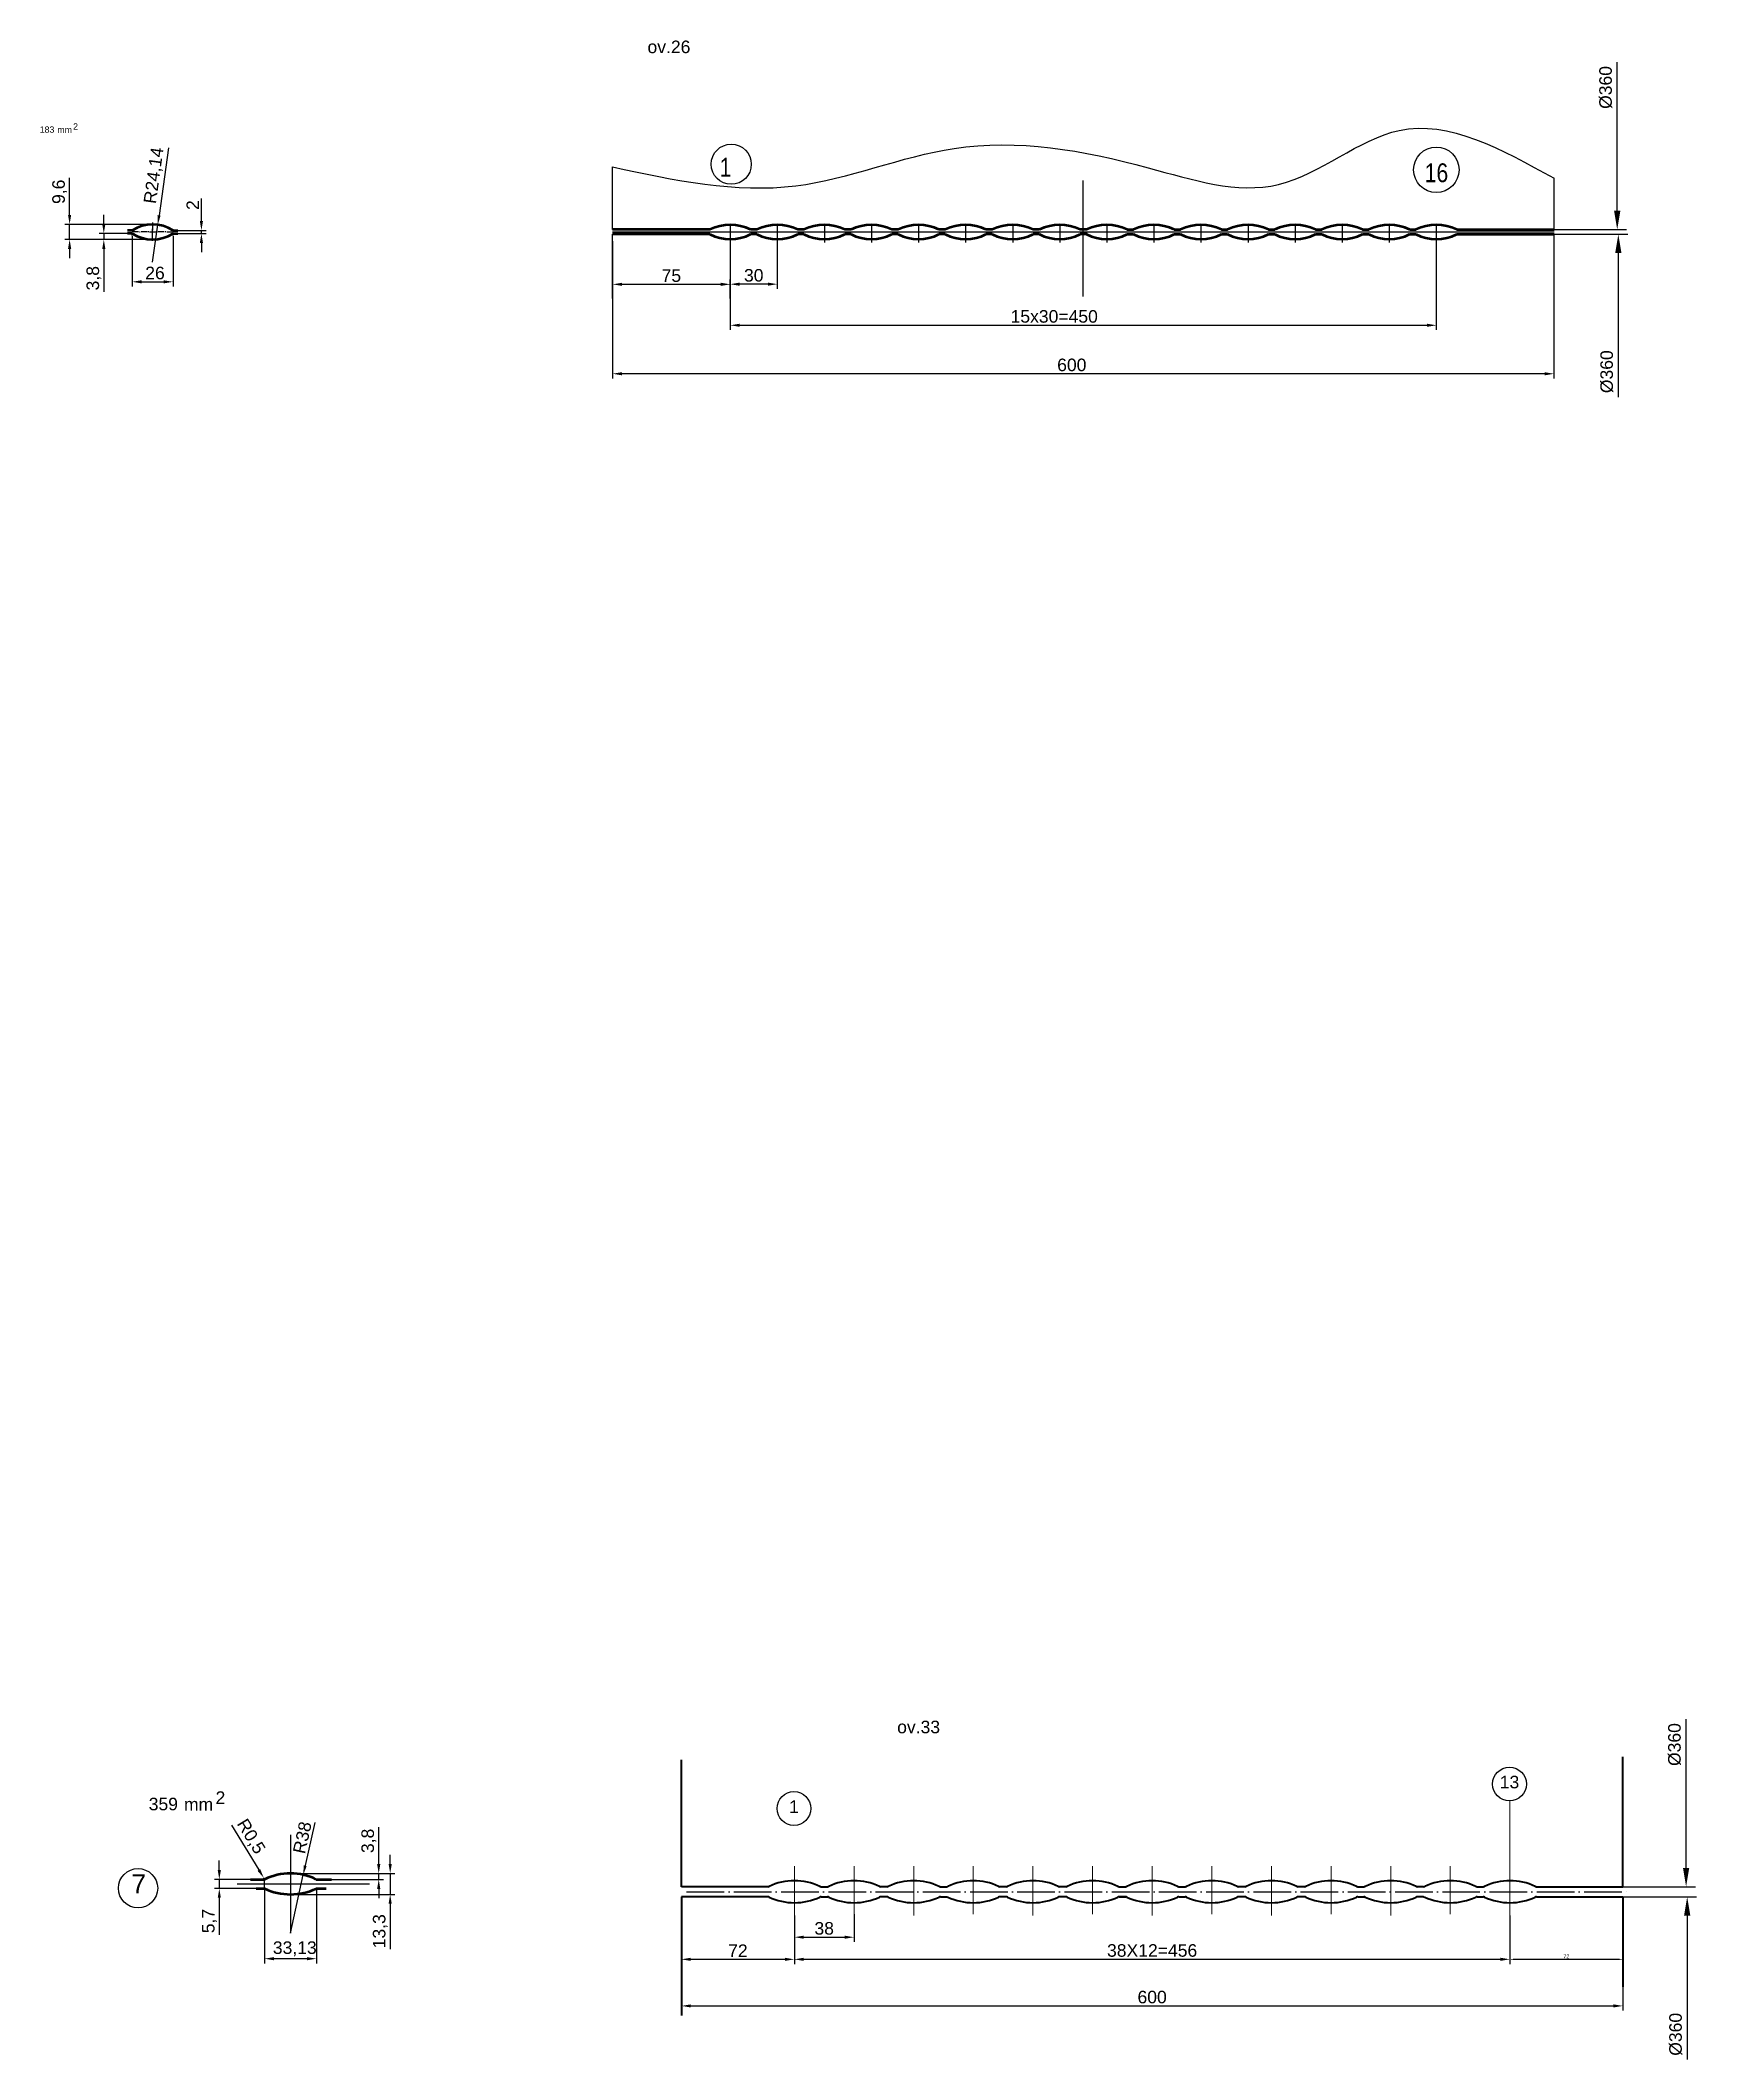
# Model space of a CAD drawing. Header units: millimetres. Extents: x 6647 to 33601, y -1887 to 8501.
# Drawn here: x 28669 to 29725, y -1887 to -599 of the extents above; entities that cross this region are included whole.
import ezdxf

# ---------------------------------------------------------------- set-up
doc = ezdxf.new("R2010")
doc.units = ezdxf.units.MM
doc.linetypes.add('ACAD_ISO04W100', pattern=[30, 24, -3, 0, -3])
for name, color, linetype, lineweight in [('контурная', 7, 'Continuous', 50), ('осевые', 4, 'ACAD_ISO04W100', 25), ('размерные', 220, 'Continuous', 25), ('тонкая', 7, 'Continuous', 25), ('тонкий', 7, 'Continuous', 20)]:
    doc.layers.add(name, color=color, linetype=linetype, lineweight=lineweight)
doc.layers.add('осевая', color=4, linetype='Continuous')
doc.styles.add('s1v4', font='ARIAL.TTF', dxfattribs={"height": 4})
doc.styles.add('s3v4', font='ARIAL.TTF', dxfattribs={"width": 0.8, "height": 12})
doc.styles.get("Standard").update_dxf_attribs({"font": 'ARIAL.TTF'})
doc.dimstyles.new('ISO-25', dxfattribs={"dimtxt": 2.5, "dimasz": 2.5, "dimexe": 1.25, "dimexo": 0.625, "dimtad": 1, "dimtxsty": 'Standard', "dimcen": 2.5, "dimadec": 0, "dimazin": 0, "dimtfac": 1, "dimtmove": 0, "dimatfit": 3, "dimfxl": 1, "dimarcsym": 0})
doc.dimstyles.new('s2v4', dxfattribs={"dimtxt": 8, "dimasz": 6, "dimexe": 3, "dimexo": 0, "dimgap": 1.5, "dimtad": 1, "dimtxsty": 'Standard', "dimcen": 2.5, "dimadec": 0, "dimazin": 0, "dimtfac": 1, "dimtmove": 0, "dimatfit": 3, "dimfxl": 1, "dimarcsym": 0})
doc.dimstyles.new('s2v4$0', dxfattribs={"dimtxt": 8, "dimasz": 6, "dimexe": 3, "dimexo": 0, "dimgap": 1.5, "dimtad": 1, "dimtxsty": 'Standard', "dimcen": 2.5, "dimadec": 0, "dimazin": 0, "dimtfac": 1, "dimtmove": 0, "dimatfit": 3, "dimfxl": 1, "dimarcsym": 0})
doc.dimstyles.new('s4v4', dxfattribs={"dimtxt": 16, "dimasz": 12, "dimexe": 6, "dimexo": 0, "dimgap": 3, "dimtad": 1, "dimtxsty": 'Standard', "dimcen": 2.5, "dimadec": 0, "dimazin": 0, "dimtfac": 1, "dimtmove": 0, "dimatfit": 3, "dimfxl": 1, "dimarcsym": 0})

msp = doc.modelspace()

# ---------------------------------------------------------------- texts
at = {"char_height": 8, "attachment_point": 5}
for s, insert in [('ov.26', (29069.7662, -603.5728)), ('ov.33', (29228.8795, -1674.5472)), ('13', (29605.4638, -1709.6644)), ('1', (29149.4422, -1725.2645))]:
    msp.add_mtext(s, dxfattribs=dict(at, insert=insert))
at = {"layer": 'тонкая', "style": 's1v4'}
for s, height, p in [('183', 4, (28668.7556, -658.257)), ('mm', 4, (28679.983, -658.3576)), ('2', 4, (28690.053, -656.2131)), ('359', 8, (28738.2262, -1727.6102)), ('mm', 8, (28760.6811, -1727.8114)), ('2', 8, (28780.821, -1723.5223))]:
    msp.add_text(s, height=height, dxfattribs=at).set_placement(p)
at = {"layer": 'тонкая', "style": 's3v4', "width": 0.8}
for s, p in [('1', (29102.0828, -686.2497)), ('16', (29551.4558, -689.7912))]:
    msp.add_text(s, height=12, dxfattribs=at).set_placement(p)
at = {"layer": 'тонкий', "style": 's1v4'}
msp.add_text('7', height=12, dxfattribs=at).set_placement((28727.2304, -1780.4521))

# ---------------------------------------------------------------- blocks, each defined once
blk = doc.blocks.new('*D385')
at = {"layer": 'Defpoints', "color": 0}
for p in [(29677.7, -1840.2), (29677.7, -1852.3), (29077.7, -1858.4)]:
    blk.add_point(p, dxfattribs=at)
at = {"layer": 'тонкий', "color": 0, "lineweight": -2}
for p, q in [((29677.7, -1840.2), (29677.7, -1855.3)), ((29077.7, -1858.4), (29077.7, -1849.3)), ((29083.7, -1852.3), (29671.7, -1852.3))]:
    blk.add_line(p, q, dxfattribs=at)
at = {"layer": 'тонкий', "color": 0}
for points in [[(29083.7, -1851.3), (29083.7, -1853.3), (29077.7, -1852.3)], [(29671.7, -1851.3), (29671.7, -1853.3), (29677.7, -1852.3)]]:
    blk.add_solid(points, dxfattribs=at)
at = {"layer": 'тонкий', "color": 0, "insert": (29377.7, -1846.7), "char_height": 8, "attachment_point": 5}
blk.add_mtext('600', dxfattribs=at)
blk = doc.blocks.new('*D386')
at = {"layer": 'Defpoints', "color": 0}
for p in [(29149.7, -1794.6), (29187.7, -1793.8), (29187.7, -1808.5)]:
    blk.add_point(p, dxfattribs=at)
at = {"layer": 'тонкий', "color": 0, "lineweight": -2}
for p, q in [((29149.7, -1794.6), (29149.7, -1811.5)), ((29187.7, -1793.8), (29187.7, -1811.5)), ((29155.7, -1808.5), (29181.7, -1808.5))]:
    blk.add_line(p, q, dxfattribs=at)
at = {"layer": 'тонкий', "color": 0}
for points in [[(29155.7, -1807.5), (29155.7, -1809.5), (29149.7, -1808.5)], [(29181.7, -1807.5), (29181.7, -1809.5), (29187.7, -1808.5)]]:
    blk.add_solid(points, dxfattribs=at)
at = {"layer": 'тонкий', "color": 0, "insert": (29168.7, -1802.9), "char_height": 8, "attachment_point": 5}
blk.add_mtext('38', dxfattribs=at)
blk = doc.blocks.new('*D387')
at = {"layer": 'Defpoints', "color": 0}
for p in [(29149.7, -1795.2), (29605.7, -1794.6), (29605.7, -1822.6)]:
    blk.add_point(p, dxfattribs=at)
at = {"layer": 'тонкий', "color": 0, "lineweight": -2}
for p, q in [((29149.7, -1795.2), (29149.7, -1825.6)), ((29605.7, -1794.6), (29605.7, -1825.6)), ((29155.7, -1822.6), (29599.7, -1822.6))]:
    blk.add_line(p, q, dxfattribs=at)
at = {"layer": 'тонкий', "color": 0}
for points in [[(29155.7, -1821.6), (29155.7, -1823.6), (29149.7, -1822.6)], [(29599.7, -1821.6), (29599.7, -1823.6), (29605.7, -1822.6)]]:
    blk.add_solid(points, dxfattribs=at)
at = {"layer": 'тонкий', "color": 0, "insert": (29377.7, -1817), "char_height": 8, "attachment_point": 5}
blk.add_mtext('38X12=456', dxfattribs=at)
blk = doc.blocks.new('*D388')
at = {"layer": 'Defpoints', "color": 0}
for p in [(29077.7, -1782.7), (29149.7, -1794.6), (29149.7, -1822.6)]:
    blk.add_point(p, dxfattribs=at)
at = {"layer": 'тонкий', "color": 0, "lineweight": -2}
for p, q in [((29077.7, -1782.7), (29077.7, -1825.6)), ((29149.7, -1794.6), (29149.7, -1825.6)), ((29083.7, -1822.6), (29143.7, -1822.6))]:
    blk.add_line(p, q, dxfattribs=at)
at = {"layer": 'тонкий', "color": 0}
for points in [[(29083.7, -1821.6), (29083.7, -1823.6), (29077.7, -1822.6)], [(29143.7, -1821.6), (29143.7, -1823.6), (29149.7, -1822.6)]]:
    blk.add_solid(points, dxfattribs=at)
at = {"layer": 'тонкий', "color": 0, "insert": (29113.7, -1817.1), "char_height": 8, "attachment_point": 5}
blk.add_mtext('72', dxfattribs=at)
blk = doc.blocks.new('*D389')
at = {"color": 0, "lineweight": -2}
for p, q in [((29677.7, -1783.4), (29677.7, -1823.9)), ((29605.7, -1795.2), (29605.7, -1823.9)), ((29608.2, -1822.6), (29675.2, -1822.6))]:
    blk.add_line(p, q, dxfattribs=at)
at = {"color": 0}
for points in [[(29608.2, -1822.2), (29608.2, -1823), (29605.7, -1822.6)], [(29675.2, -1822.2), (29675.2, -1823), (29677.7, -1822.6)]]:
    blk.add_solid(points, dxfattribs=at)
at = {"layer": 'Defpoints', "color": 0}
for p in [(29677.7, -1782.7), (29605.7, -1794.6), (29677.7, -1822.6)]:
    blk.add_point(p, dxfattribs=at)
at = {"color": 0, "lineweight": 15, "insert": (29641.7, -1820.7), "char_height": 2.5, "attachment_point": 5}
blk.add_mtext('72', dxfattribs=at)
blk = doc.blocks.new('*D390')
at = {"layer": 'Defpoints', "color": 0}
for p in [(28812, -1777.4), (28845.1, -1777.4), (28812, -1822.2)]:
    blk.add_point(p, dxfattribs=at)
at = {"layer": 'тонкий', "color": 0, "lineweight": -2}
for p, q in [((28812, -1777.4), (28812, -1825.2)), ((28845.1, -1777.4), (28845.1, -1825.2)), ((28839.1, -1822.2), (28818, -1822.2))]:
    blk.add_line(p, q, dxfattribs=at)
at = {"layer": 'тонкий', "color": 0}
for points in [[(28818, -1821.2), (28818, -1823.2), (28812, -1822.2)], [(28839.1, -1821.2), (28839.1, -1823.2), (28845.1, -1822.2)]]:
    blk.add_solid(points, dxfattribs=at)
at = {"layer": 'тонкий', "color": 0, "insert": (28831.3, -1815.9), "char_height": 8, "attachment_point": 5}
blk.add_mtext('33,13', dxfattribs=at)
blk = doc.blocks.new('*D383')
at = {"layer": 'Defpoints', "color": 0}
for p in [(28811.6, -1770.8), (28811.9, -1771.2)]:
    blk.add_point(p, dxfattribs=at)
at = {"layer": 'тонкий', "color": 0, "lineweight": -2}
for p, q in [((28791, -1737), (28808.5, -1765.6)), ((28811.9, -1771.2), (28811.6, -1770.8))]:
    blk.add_line(p, q, dxfattribs=at)
blk.add_arc((28811.9, -1771.2), 0.5, 121.3377, 270, dxfattribs=at)
at = {"layer": 'тонкий', "color": 0}
blk.add_solid([(28809.3, -1765.1), (28807.6, -1766.2), (28811.6, -1770.8)], dxfattribs=at)
at = {"layer": 'тонкий', "color": 0, "insert": (28803, -1744.5), "char_height": 8, "attachment_point": 5, "rotation": 301.3377}
blk.add_mtext('R0,5', dxfattribs=at)
blk = doc.blocks.new('*D391')
at = {"layer": 'Defpoints', "color": 0}
for p in [(28828.5, -1767.9), (28854.8, -1771.7), (28884.8, -1767.9)]:
    blk.add_point(p, dxfattribs=at)
at = {"layer": 'тонкий', "color": 0, "lineweight": -2}
for p, q in [((28884.8, -1761.9), (28884.8, -1738.3)), ((28828.5, -1767.9), (28887.8, -1767.9)), ((28854.8, -1771.7), (28887.8, -1771.7)), ((28884.8, -1771.7), (28884.8, -1767.9)), ((28884.8, -1777.7), (28884.8, -1783.7))]:
    blk.add_line(p, q, dxfattribs=at)
at = {"layer": 'тонкий', "color": 0}
for points in [[(28883.8, -1761.9), (28885.8, -1761.9), (28884.8, -1767.9)], [(28883.8, -1777.7), (28885.8, -1777.7), (28884.8, -1771.7)]]:
    blk.add_solid(points, dxfattribs=at)
at = {"layer": 'тонкий', "color": 0, "insert": (28878.5, -1747.1), "char_height": 8, "attachment_point": 5, "rotation": 90}
blk.add_mtext('3,8', dxfattribs=at)
blk = doc.blocks.new('*D392')
at = {"layer": 'Defpoints', "color": 0}
for p in [(28863.9, -1767.9), (28828.5, -1781.2), (28892.1, -1781.2)]:
    blk.add_point(p, dxfattribs=at)
at = {"layer": 'тонкий', "color": 0, "lineweight": -2}
for p, q in [((28892.1, -1761.9), (28892.1, -1755.9)), ((28863.9, -1767.9), (28895.1, -1767.9)), ((28892.1, -1767.9), (28892.1, -1781.2)), ((28828.5, -1781.2), (28895.1, -1781.2)), ((28892.1, -1787.2), (28892.1, -1816.2))]:
    blk.add_line(p, q, dxfattribs=at)
at = {"layer": 'тонкий', "color": 0}
for points in [[(28891.1, -1761.9), (28893.1, -1761.9), (28892.1, -1767.9)], [(28891.1, -1787.2), (28893.1, -1787.2), (28892.1, -1781.2)]]:
    blk.add_solid(points, dxfattribs=at)
at = {"layer": 'тонкий', "color": 0, "insert": (28885.8, -1804.7), "char_height": 8, "attachment_point": 5, "rotation": 90}
blk.add_mtext('13,3', dxfattribs=at)
blk = doc.blocks.new('*D384')
at = {"layer": 'Defpoints', "color": 0}
for p in [(28836.7, -1768.8), (28828.5, -1805.9)]:
    blk.add_point(p, dxfattribs=at)
at = {"layer": 'тонкий', "color": 0, "lineweight": -2}
for p, q in [((28844, -1735.4), (28837.9, -1762.9)), ((28828.5, -1805.9), (28836.7, -1768.8))]:
    blk.add_line(p, q, dxfattribs=at)
at = {"layer": 'тонкий', "color": 0}
blk.add_solid([(28837, -1762.7), (28838.9, -1763.1), (28836.7, -1768.8)], dxfattribs=at)
at = {"layer": 'тонкий', "color": 0, "insert": (28836.1, -1745), "char_height": 8, "attachment_point": 5, "rotation": 77.6507}
blk.add_mtext('R38', dxfattribs=at)
blk = doc.blocks.new('*D393')
at = {"layer": 'Defpoints', "color": 0}
for p in [(28803.2, -1771.7), (28783.2, -1777.4), (28806.6, -1777.4)]:
    blk.add_point(p, dxfattribs=at)
at = {"layer": 'тонкий', "color": 0, "lineweight": -2}
for p, q in [((28783.2, -1765.7), (28783.2, -1759.7)), ((28803.2, -1771.7), (28780.2, -1771.7)), ((28783.2, -1771.7), (28783.2, -1777.4)), ((28806.6, -1777.4), (28780.2, -1777.4)), ((28783.2, -1783.4), (28783.2, -1807))]:
    blk.add_line(p, q, dxfattribs=at)
at = {"layer": 'тонкий', "color": 0}
for points in [[(28782.2, -1765.7), (28784.2, -1765.7), (28783.2, -1771.7)], [(28782.2, -1783.4), (28784.2, -1783.4), (28783.2, -1777.4)]]:
    blk.add_solid(points, dxfattribs=at)
at = {"layer": 'тонкий', "color": 0, "insert": (28776.9, -1798.2), "char_height": 8, "attachment_point": 5, "rotation": 90}
blk.add_mtext('5,7', dxfattribs=at)
blk = doc.blocks.new('*D394')
at = {"layer": 'Defpoints', "color": 0}
for p in [(29677.7, -1727.1), (29718, -1727.1), (29677.7, -1776.3)]:
    blk.add_point(p, dxfattribs=at)
at = {"layer": 'тонкая', "color": 0, "lineweight": -2}
for p, q in [((29718, -1727.1), (29718, -1669.5)), ((29718, -1764.3), (29718, -1727.1)), ((29677.7, -1776.3), (29724, -1776.3))]:
    blk.add_line(p, q, dxfattribs=at)
at = {"layer": 'тонкая', "color": 0}
blk.add_solid([(29716, -1764.3), (29720, -1764.3), (29718, -1776.3)], dxfattribs=at)
at = {"layer": 'тонкая', "color": 0, "insert": (29710.7, -1685.7), "char_height": 8, "attachment_point": 5, "rotation": 90}
blk.add_mtext('%%C360', dxfattribs=at)
blk = doc.blocks.new('_None')
blk = doc.blocks.new('*D395')
at = {"layer": 'Defpoints', "color": 0}
for p in [(29677.7, -1782.7), (29677.7, -1829), (29718.7, -1829)]:
    blk.add_point(p, dxfattribs=at)
at = {"layer": 'тонкая', "color": 0, "lineweight": -2}
for p, q in [((29677.7, -1782.7), (29724.7, -1782.7)), ((29718.7, -1794.7), (29718.7, -1829)), ((29718.7, -1829), (29718.7, -1886.5))]:
    blk.add_line(p, q, dxfattribs=at)
at = {"layer": 'тонкая', "color": 0}
blk.add_solid([(29716.7, -1794.7), (29720.7, -1794.7), (29718.7, -1782.7)], dxfattribs=at)
at = {"layer": 'тонкая', "color": 0, "insert": (29711.4, -1870.4), "char_height": 8, "attachment_point": 5, "rotation": 90}
blk.add_mtext('%%C360', dxfattribs=at)
blk = doc.blocks.new('*D372')
at = {"layer": 'Defpoints', "color": 0, "transparency": 16777216}
for p in [(29033.8, -727.4), (29633.8, -723), (29033.8, -811.9)]:
    blk.add_point(p, dxfattribs=at)
at = {"layer": 'тонкая', "color": 0, "lineweight": -2, "transparency": 16777216}
for p, q in [((29033.8, -727.4), (29033.8, -814.9)), ((29633.8, -723), (29633.8, -814.9)), ((29627.8, -811.9), (29039.8, -811.9))]:
    blk.add_line(p, q, dxfattribs=at)
at = {"layer": 'тонкая', "color": 0, "transparency": 16777216}
for points in [[(29039.8, -810.9), (29039.8, -812.9), (29033.8, -811.9)], [(29627.8, -810.9), (29627.8, -812.9), (29633.8, -811.9)]]:
    blk.add_solid(points, dxfattribs=at)
at = {"layer": 'тонкая', "color": 0, "transparency": 16777216, "insert": (29326.5, -806.3), "char_height": 8, "attachment_point": 5}
blk.add_mtext('600', dxfattribs=at)
blk = doc.blocks.new('*D375')
at = {"layer": 'Defpoints', "color": 0, "transparency": 16777216}
for p in [(29108.8, -728.2), (29558.8, -728.2), (29558.8, -781)]:
    blk.add_point(p, dxfattribs=at)
at = {"layer": 'размерные', "color": 0, "lineweight": -2, "transparency": 16777216}
for p, q in [((29108.8, -728.2), (29108.8, -784)), ((29558.8, -728.2), (29558.8, -784)), ((29114.8, -781), (29552.8, -781))]:
    blk.add_line(p, q, dxfattribs=at)
at = {"layer": 'размерные', "color": 0, "transparency": 16777216}
for points in [[(29114.8, -780), (29114.8, -782), (29108.8, -781)], [(29552.8, -780), (29552.8, -782), (29558.8, -781)]]:
    blk.add_solid(points, dxfattribs=at)
at = {"layer": 'размерные', "color": 0, "transparency": 16777216, "insert": (29315.3, -775.4), "char_height": 8, "attachment_point": 5}
blk.add_mtext('15x30=450', dxfattribs=at)
blk = doc.blocks.new('*D376')
at = {"layer": 'Defpoints', "color": 0, "transparency": 16777216}
for p in [(29138.8, -728.2), (29108.8, -745.5), (29108.8, -754.8)]:
    blk.add_point(p, dxfattribs=at)
at = {"layer": 'размерные', "color": 0, "lineweight": -2, "transparency": 16777216}
for p, q in [((29138.8, -728.2), (29138.8, -757.8)), ((29108.8, -745.5), (29108.8, -757.8)), ((29132.8, -754.8), (29114.8, -754.8))]:
    blk.add_line(p, q, dxfattribs=at)
at = {"layer": 'размерные', "color": 0, "transparency": 16777216}
for points in [[(29114.8, -753.8), (29114.8, -755.8), (29108.8, -754.8)], [(29132.8, -753.8), (29132.8, -755.8), (29138.8, -754.8)]]:
    blk.add_solid(points, dxfattribs=at)
at = {"layer": 'размерные', "color": 0, "transparency": 16777216, "insert": (29123.8, -749.2), "char_height": 8, "attachment_point": 5}
blk.add_mtext('30', dxfattribs=at)
blk = doc.blocks.new('*D373')
at = {"layer": 'Defpoints', "color": 0, "transparency": 16777216}
for p in [(29033.8, -754.9), (29033.8, -763.9), (29108.8, -763.9)]:
    blk.add_point(p, dxfattribs=at)
at = {"layer": 'размерные', "color": 0, "lineweight": -2, "transparency": 16777216}
for p, q in [((29033.8, -763.9), (29033.8, -751.9)), ((29102.8, -754.9), (29039.8, -754.9)), ((29108.8, -763.9), (29108.8, -751.9))]:
    blk.add_line(p, q, dxfattribs=at)
at = {"layer": 'размерные', "color": 0, "transparency": 16777216}
for points in [[(29039.8, -753.9), (29039.8, -755.9), (29033.8, -754.9)], [(29102.8, -753.9), (29102.8, -755.9), (29108.8, -754.9)]]:
    blk.add_solid(points, dxfattribs=at)
at = {"layer": 'размерные', "color": 0, "transparency": 16777216, "insert": (29071.3, -749.4), "char_height": 8, "attachment_point": 5}
blk.add_mtext('75', dxfattribs=at)
blk = doc.blocks.new('*D374')
at = {"layer": 'Defpoints', "color": 0, "transparency": 16777216}
for p in [(28727.7, -724.1), (28753.7, -724.1), (28753.7, -753.3)]:
    blk.add_point(p, dxfattribs=at)
at = {"layer": 'тонкий', "color": 0, "lineweight": -2, "transparency": 16777216}
for p, q in [((28727.7, -724.1), (28727.7, -756.3)), ((28753.7, -724.1), (28753.7, -756.3)), ((28733.7, -753.3), (28747.7, -753.3))]:
    blk.add_line(p, q, dxfattribs=at)
at = {"layer": 'тонкий', "color": 0, "transparency": 16777216}
for points in [[(28733.7, -752.3), (28733.7, -754.3), (28727.7, -753.3)], [(28747.7, -752.3), (28747.7, -754.3), (28753.7, -753.3)]]:
    blk.add_solid(points, dxfattribs=at)
at = {"layer": 'тонкий', "color": 0, "transparency": 16777216, "insert": (28742.2, -747.7), "char_height": 8, "attachment_point": 5}
blk.add_mtext('26', dxfattribs=at)
blk = doc.blocks.new('*D377')
at = {"layer": 'Defpoints', "color": 0, "transparency": 16777216}
for p in [(28709.6, -726.3), (28724.7, -722.5), (28740.7, -726.3)]:
    blk.add_point(p, dxfattribs=at)
at = {"layer": 'тонкий', "color": 0, "lineweight": -2, "transparency": 16777216}
for p, q in [((28709.6, -716.5), (28709.6, -710.5)), ((28724.7, -722.5), (28706.6, -722.5)), ((28740.7, -726.3), (28706.6, -726.3)), ((28709.6, -722.5), (28709.6, -726.3)), ((28709.6, -732.3), (28709.6, -759.7))]:
    blk.add_line(p, q, dxfattribs=at)
at = {"layer": 'тонкий', "color": 0, "transparency": 16777216}
for points in [[(28708.6, -716.5), (28710.6, -716.5), (28709.6, -722.5)], [(28708.6, -732.3), (28710.6, -732.3), (28709.6, -726.3)]]:
    blk.add_solid(points, dxfattribs=at)
at = {"layer": 'тонкий', "color": 0, "transparency": 16777216, "insert": (28703.3, -751), "char_height": 8, "attachment_point": 5, "rotation": 90}
blk.add_mtext('3,8', dxfattribs=at)
blk = doc.blocks.new('*D378')
at = {"layer": 'Defpoints', "color": 0, "transparency": 16777216}
for p in [(28744, -716.9), (28740.7, -740.8)]:
    blk.add_point(p, dxfattribs=at)
at = {"layer": 'размерные', "color": 0, "lineweight": -2, "transparency": 16777216}
for p, q in [((28750.8, -667.8), (28744.8, -711)), ((28740.7, -740.8), (28744, -716.9))]:
    blk.add_line(p, q, dxfattribs=at)
at = {"layer": 'размерные', "color": 0, "transparency": 16777216}
blk.add_solid([(28743.8, -710.9), (28745.8, -711.1), (28744, -716.9)], dxfattribs=at)
at = {"layer": 'размерные', "color": 0, "transparency": 16777216, "insert": (28742, -685.6), "char_height": 8, "attachment_point": 5, "rotation": 82.119}
blk.add_mtext('R24,14', dxfattribs=at)
blk = doc.blocks.new('*D379')
at = {"layer": 'Defpoints', "color": 0, "transparency": 16777216}
for p in [(28756.7, -720.5), (28771.8, -720.5), (28756.7, -722.5)]:
    blk.add_point(p, dxfattribs=at)
at = {"layer": 'размерные', "color": 0, "lineweight": -2, "transparency": 16777216}
for p, q in [((28771.8, -714.5), (28771.8, -700.2)), ((28756.7, -720.5), (28774.8, -720.5)), ((28771.8, -722.5), (28771.8, -720.5)), ((28756.7, -722.5), (28774.8, -722.5)), ((28771.8, -728.5), (28771.8, -734.5))]:
    blk.add_line(p, q, dxfattribs=at)
at = {"layer": 'размерные', "color": 0, "transparency": 16777216}
for points in [[(28770.8, -714.5), (28772.8, -714.5), (28771.8, -720.5)], [(28770.8, -728.5), (28772.8, -728.5), (28771.8, -722.5)]]:
    blk.add_solid(points, dxfattribs=at)
at = {"layer": 'размерные', "color": 0, "transparency": 16777216, "insert": (28766.3, -704.4), "char_height": 8, "attachment_point": 5, "rotation": 90}
blk.add_mtext('2', dxfattribs=at)
blk = doc.blocks.new('*D380')
at = {"layer": 'Defpoints', "color": 0, "transparency": 16777216}
for p in [(28687.8, -716.7), (28740.7, -716.7), (28740.7, -726.3)]:
    blk.add_point(p, dxfattribs=at)
at = {"layer": 'размерные', "color": 0, "lineweight": -2, "transparency": 16777216}
for p, q in [((28687.8, -710.7), (28687.8, -687.1)), ((28740.7, -716.7), (28684.8, -716.7)), ((28687.8, -726.3), (28687.8, -716.7)), ((28740.7, -726.3), (28684.8, -726.3)), ((28687.8, -732.3), (28687.8, -738.3))]:
    blk.add_line(p, q, dxfattribs=at)
at = {"layer": 'размерные', "color": 0, "transparency": 16777216}
for points in [[(28686.8, -710.7), (28688.8, -710.7), (28687.8, -716.7)], [(28686.8, -732.3), (28688.8, -732.3), (28687.8, -726.3)]]:
    blk.add_solid(points, dxfattribs=at)
at = {"layer": 'размерные', "color": 0, "transparency": 16777216, "insert": (28681.5, -695.9), "char_height": 8, "attachment_point": 5, "rotation": 90}
blk.add_mtext('9,6', dxfattribs=at)
blk = doc.blocks.new('*D381')
at = {"layer": 'Defpoints', "color": 0, "transparency": 16777216}
for p in [(29633.8, -670.7), (29674.1, -670.7), (29633.8, -720)]:
    blk.add_point(p, dxfattribs=at)
at = {"layer": 'тонкая', "color": 0, "lineweight": -2, "transparency": 16777216}
for p, q in [((29674.1, -670.7), (29674.1, -613.2)), ((29674.1, -708), (29674.1, -670.7)), ((29633.8, -720), (29680.1, -720))]:
    blk.add_line(p, q, dxfattribs=at)
at = {"layer": 'тонкая', "color": 0, "transparency": 16777216}
blk.add_solid([(29672.1, -708), (29676.1, -708), (29674.1, -720)], dxfattribs=at)
at = {"layer": 'тонкая', "color": 0, "transparency": 16777216, "insert": (29666.8, -629.4), "char_height": 8, "attachment_point": 5, "rotation": 90}
blk.add_mtext('%%C360', dxfattribs=at)
blk = doc.blocks.new('*D382')
at = {"layer": 'Defpoints', "color": 0, "transparency": 16777216}
for p in [(29633.8, -723), (29633.8, -769.3), (29674.8, -769.3)]:
    blk.add_point(p, dxfattribs=at)
at = {"layer": 'тонкая', "color": 0, "lineweight": -2, "transparency": 16777216}
for p, q in [((29633.8, -723), (29680.8, -723)), ((29674.8, -735), (29674.8, -769.3)), ((29674.8, -769.3), (29674.8, -826.8))]:
    blk.add_line(p, q, dxfattribs=at)
at = {"layer": 'тонкая', "color": 0, "transparency": 16777216}
blk.add_solid([(29672.8, -735), (29676.8, -735), (29674.8, -723)], dxfattribs=at)
at = {"layer": 'тонкая', "color": 0, "transparency": 16777216, "insert": (29667.5, -810.6), "char_height": 8, "attachment_point": 5, "rotation": 90}
blk.add_mtext('%%C360', dxfattribs=at)

# ---------------------------------------------------------------- dimensions: what is measured, and where the dimension line sits
at = {"lineweight": 15}
dim = msp.add_linear_dim(base=(29677.7255, -1822.6084), p1=(29605.7255, -1794.6041), p2=(29677.7255, -1782.7349), dimstyle='ISO-25', dxfattribs=at)
dim.commit()
dim.dimension.update_dxf_attribs({"geometry": '*D389', "text_midpoint": (29641.7255, -1820.7282)})
at = {"layer": 'размерные'}
dim = msp.add_radius_dim(center=(28740.7072, -740.8457), mpoint=(28744.0171, -716.9343), dimstyle='s2v4', dxfattribs=at)
dim.commit()
dim.dimension.update_dxf_attribs({"geometry": '*D378', "text_midpoint": (28741.9935, -685.5508)})
dim = msp.add_linear_dim(base=(28687.816, -716.7063), p1=(28740.7072, -726.3073), p2=(28740.7096, -716.7063), angle=90, dimstyle='s2v4$0', dxfattribs=at)
dim.commit()
dim.dimension.update_dxf_attribs({"geometry": '*D380', "text_midpoint": (28681.5083, -695.9267)})
dim = msp.add_linear_dim(base=(28771.788, -720.5073), p1=(28756.7019, -722.5063), p2=(28756.7019, -720.5073), angle=90, dimstyle='s2v4$0', dxfattribs=at)
dim.commit()
dim.dimension.update_dxf_attribs({"geometry": '*D379', "text_midpoint": (28771.788, -704.358), "dimtype": 160})
dim = msp.add_linear_dim(base=(29558.8185, -780.9606), p1=(29108.8185, -728.2149), p2=(29558.8185, -728.2149), text='15x30=450', dimstyle='s2v4$0', dxfattribs=at)
dim.commit()
dim.dimension.update_dxf_attribs({"geometry": '*D375', "text_midpoint": (29315.2894, -780.9606), "dimtype": 160})
for base, p1, p2, picture, middle in [((29108.8185, -754.8365), (29138.8185, -728.2149), (29108.8185, -745.5132), '*D376', (29123.8185, -749.2492)), ((29033.8185, -754.9455), (29108.8185, -763.9293), (29033.8185, -763.9293), '*D373', (29071.3185, -749.3773))]:
    dim = msp.add_linear_dim(base=base, p1=p1, p2=p2, dimstyle='s2v4$0', dxfattribs=at)
    dim.commit()
    dim.dimension.update_dxf_attribs({"geometry": picture, "text_midpoint": middle})
at = {"layer": 'тонкая'}
for base, p1, p2, picture, middle in [((29674.0795, -670.7398), (29633.8185, -720.0068), (29633.8185, -670.7398), '*D381', (29674.0795, -629.3879)), ((29674.7872, -769.2755), (29633.8185, -723.0068), (29633.8185, -769.2755), '*D382', (29674.7872, -810.6275)), ((29717.9865, -1727.0679), (29677.7255, -1776.3349), (29677.7255, -1727.0679), '*D394', (29717.9865, -1685.716)), ((29718.6942, -1829.0036), (29677.7255, -1782.7349), (29677.7255, -1829.0036), '*D395', (29718.6942, -1870.3556))]:
    dim = msp.add_linear_dim(base=base, p1=p1, p2=p2, angle=90, text='%%C360', dimstyle='s4v4', override={"dimtxt": 8, "dimblk2": 'None', "dimsah": 1, "dimse2": 1}, dxfattribs=at)
    dim.commit()
    dim.dimension.update_dxf_attribs({"geometry": picture, "text_midpoint": middle, "dimtype": 160})
dim = msp.add_linear_dim(base=(29033.8185, -811.9241), p1=(29633.8185, -723.0068), p2=(29033.8185, -727.3863), dimstyle='s2v4', dxfattribs=at)
dim.commit()
dim.dimension.update_dxf_attribs({"geometry": '*D372', "text_midpoint": (29326.5497, -811.9241), "dimtype": 160})
at = {"layer": 'тонкий'}
for base, p1, p2, picture, middle in [((28709.6041, -726.3073), (28724.7173, -722.5063), (28740.7072, -726.3073), '*D377', (28709.6041, -750.9598)), ((28884.7777, -1767.8888), (28854.7689, -1771.6888), (28828.5345, -1767.8888), '*D391', (28884.7777, -1747.101)), ((28892.1056, -1781.1888), (28863.9173, -1767.8888), (28828.5345, -1781.1888), '*D392', (28892.1056, -1804.7025))]:
    dim = msp.add_linear_dim(base=base, p1=p1, p2=p2, angle=90, dimstyle='s2v4', dxfattribs=at)
    dim.commit()
    dim.dimension.update_dxf_attribs({"geometry": picture, "text_midpoint": middle, "dimtype": 160})
for base, p1, p2, picture, middle in [((28753.7095, -753.3123), (28727.7049, -724.1068), (28753.7095, -724.1068), '*D374', (28742.206, -753.3123)), ((28811.9706, -1822.2039), (28845.0983, -1777.3888), (28811.9706, -1777.3888), '*D390', (28831.3451, -1822.2039))]:
    dim = msp.add_linear_dim(base=base, p1=p1, p2=p2, dimstyle='s2v4', dxfattribs=at)
    dim.commit()
    dim.dimension.update_dxf_attribs({"geometry": picture, "text_midpoint": middle, "dimtype": 160})
dim = msp.add_radius_dim(center=(28811.8563, -1771.1888), mpoint=(28811.5963, -1770.7618), dimstyle='s2v4', dxfattribs=at)
dim.commit()
dim.dimension.update_dxf_attribs({"geometry": '*D383', "text_midpoint": (28797.604, -1747.7825), "dimtype": 164})
dim = msp.add_radius_dim(center=(28828.5345, -1805.8888), mpoint=(28836.6616, -1768.7681), dimstyle='s2v4', dxfattribs=at)
dim.commit()
dim.dimension.update_dxf_attribs({"geometry": '*D384', "text_midpoint": (28836.1367, -1745.0407)})
dim = msp.add_linear_dim(base=(28783.1883, -1777.3888), p1=(28803.1773, -1771.6888), p2=(28806.6292, -1777.3888), angle=90, dimstyle='s2v4$0', dxfattribs=at)
dim.commit()
dim.dimension.update_dxf_attribs({"geometry": '*D393', "text_midpoint": (28776.897, -1798.1712)})
for base, p1, p2, picture, middle in [((29149.7255, -1822.6084), (29077.7255, -1782.7349), (29149.7255, -1794.6041), '*D388', (29113.7255, -1817.092)), ((29187.7255, -1808.5022), (29149.7255, -1794.6041), (29187.7255, -1793.7525), '*D386', (29168.7255, -1802.9149)), ((29677.7255, -1852.2531), (29077.7255, -1858.401), (29677.7255, -1840.1936), '*D385', (29377.7255, -1846.6685))]:
    dim = msp.add_linear_dim(base=base, p1=p1, p2=p2, dimstyle='s2v4', dxfattribs=at)
    dim.commit()
    dim.dimension.update_dxf_attribs({"geometry": picture, "text_midpoint": middle})
dim = msp.add_linear_dim(base=(29605.7255, -1822.6084), p1=(29149.7255, -1795.2291), p2=(29605.7255, -1794.6041), text='38X12=<>', dimstyle='s2v4', dxfattribs=at)
dim.commit()
dim.dimension.update_dxf_attribs({"geometry": '*D387', "text_midpoint": (29377.7255, -1817.021)})

# ---------------------------------------------------------------- linework, layer by layer
at = {"color": 3, "linetype": 'ByBlock'}
for p, q in [((28740.6972, -715.4684), (28740.6972, -719.4216)), ((28740.6972, -715.6684), (28740.6972, -719.6216)), ((28740.6972, -723.4834), (28740.6972, -719.5303)), ((28740.6972, -719.7645), (28740.6972, -720.1373)), ((28740.6972, -719.9645), (28740.6972, -720.3373)), ((28740.7096, -715.9189), (28740.7096, -719.8721)), ((28731.6264, -721.5068), (28727.6733, -721.5068)), ((28732.3106, -721.5068), (28732.6834, -721.5068)), ((28737.3365, -721.5068), (28733.3833, -721.5068)), ((28738.2149, -721.5068), (28737.8422, -721.5068)), ((28738.7206, -721.5068), (28742.6738, -721.5068)), ((28740.7096, -727.0947), (28740.7096, -723.1416)), ((28743.1794, -721.5068), (28743.5522, -721.5068)), ((28748.011, -721.5068), (28744.0579, -721.5068)), ((28749.0837, -721.5068), (28748.711, -721.5068)), ((28749.7679, -721.5068), (28753.7211, -721.5068))]:
    msp.add_line(p, q, dxfattribs=at)
at = {"lineweight": 40}
for p, q in [((29077.7255, -1776.3349), (29077.7255, -1695.4218)), ((29677.7255, -1776.3349), (29677.7255, -1693.48)), ((29246.7079, -1776.3349), (29247.5586, -1776.1449)), ((29550.7079, -1776.3349), (29551.5586, -1776.1449)), ((29132.7079, -1776.3349), (29077.7255, -1776.3349)), ((29132.7079, -1782.7349), (29077.7255, -1782.7349)), ((29077.7255, -1782.7349), (29077.7255, -1858.401)), ((29166.7431, -1776.3349), (29170.8757, -1776.3349)), ((29166.7431, -1782.7349), (29170.9853, -1782.7349)), ((29208.7079, -1776.3349), (29204.7431, -1776.3349)), ((29208.7079, -1782.7349), (29204.7431, -1782.7349)), ((29242.7431, -1776.3349), (29246.8757, -1776.3349)), ((29242.7431, -1782.7349), (29246.9853, -1782.7349)), ((29246.7079, -1782.7349), (29247.5586, -1782.9249)), ((29284.7079, -1776.3349), (29280.7431, -1776.3349)), ((29284.7079, -1782.7349), (29280.7431, -1782.7349)), ((29322.7079, -1776.3349), (29318.7431, -1776.3349)), ((29322.7079, -1782.7349), (29318.7431, -1782.7349)), ((29356.7431, -1776.3349), (29360.8757, -1776.3349)), ((29356.7431, -1782.7349), (29360.9853, -1782.7349)), ((29360.7079, -1782.7349), (29356.7431, -1782.7349)), ((29394.7431, -1776.3349), (29398.8757, -1776.3349)), ((29394.7431, -1782.7349), (29398.9853, -1782.7349)), ((29436.7079, -1776.3349), (29432.7431, -1776.3349)), ((29436.7079, -1782.7349), (29432.7431, -1782.7349)), ((29474.7079, -1776.3349), (29470.7431, -1776.3349)), ((29474.7079, -1782.7349), (29470.7431, -1782.7349)), ((29508.7431, -1776.3349), (29512.8757, -1776.3349)), ((29508.7431, -1782.7349), (29512.9853, -1782.7349)), ((29550.7079, -1776.3349), (29546.7431, -1776.3349)), ((29550.7079, -1782.7349), (29546.7431, -1782.7349)), ((29550.7079, -1782.7349), (29551.5586, -1782.9249)), ((29584.7431, -1776.3349), (29588.8757, -1776.3349)), ((29584.7431, -1782.7349), (29588.9853, -1782.7349)), ((29622.7431, -1776.3349), (29677.7255, -1776.3349)), ((29622.7431, -1782.7349), (29677.7255, -1782.7349)), ((29677.7255, -1782.7349), (29677.7255, -1840.1936))]:
    msp.add_line(p, q, dxfattribs=at)
at = {"lineweight": 15}
for p, q in [((29605.7255, -1772.5349), (29605.7255, -1721.6208)), ((29149.7255, -1772.5349), (29149.7255, -1763.2122)), ((29187.7255, -1772.5349), (29187.7255, -1763.2122)), ((29225.7255, -1772.5349), (29225.7255, -1763.2122)), ((29263.7255, -1772.5349), (29263.7255, -1763.2122)), ((29301.7255, -1772.5349), (29301.7255, -1763.2122)), ((29339.7255, -1772.5349), (29339.7255, -1763.2122)), ((29377.7255, -1772.5349), (29377.7255, -1763.2122)), ((29415.7255, -1772.5349), (29415.7255, -1763.2122)), ((29453.7255, -1772.5349), (29453.7255, -1763.2122)), ((29491.7255, -1772.5349), (29491.7255, -1763.2122)), ((29529.7255, -1772.5349), (29529.7255, -1763.2122)), ((29567.7255, -1772.5349), (29567.7255, -1763.2122)), ((29149.7255, -1772.5349), (29149.7255, -1794.6041)), ((29187.7255, -1772.5349), (29187.7255, -1793.7525)), ((29225.7255, -1772.5349), (29225.7255, -1794.6041)), ((29263.7255, -1772.5349), (29263.7255, -1793.7525)), ((29301.7255, -1772.5349), (29301.7255, -1794.6041)), ((29339.7255, -1772.5349), (29339.7255, -1793.7525)), ((29377.7255, -1772.5349), (29377.7255, -1794.6041)), ((29415.7255, -1772.5349), (29415.7255, -1793.7525)), ((29453.7255, -1772.5349), (29453.7255, -1794.6041)), ((29491.7255, -1772.5349), (29491.7255, -1793.7525)), ((29529.7255, -1772.5349), (29529.7255, -1794.6041)), ((29567.7255, -1772.5349), (29567.7255, -1793.7525)), ((29605.7255, -1772.5349), (29605.7255, -1794.6041))]:
    msp.add_line(p, q, dxfattribs=at)
for centre in [(29605.4658, -1710.8703), (29149.4442, -1726.4703)]:
    msp.add_circle(centre, 10.7536)
at = {"lineweight": 40}
for centre, radius, start, end in [((29132.7079, -1774.3349), 2, 270, 295.1750662), ((29149.7255, -1810.5401), 38.0052, 64.8249338, 115.1750662), ((29166.7431, -1774.3349), 2, 244.8249338, 270), ((29170.7079, -1774.3349), 2, 270, 295.1750662), ((29187.7255, -1810.5401), 38.0052, 64.8249338, 115.1750662), ((29204.7431, -1774.3349), 2, 244.8249338, 270), ((29208.7079, -1774.3349), 2, 270, 295.1750662), ((29225.7255, -1810.5401), 38.0052, 64.8249338, 115.1750662), ((29242.7431, -1774.3349), 2, 244.8249338, 270), ((29263.7255, -1810.5401), 38.0052, 64.8249338, 115.1750662), ((29280.7431, -1774.3349), 2, 244.8249338, 270), ((29284.7079, -1774.3349), 2, 270, 295.1750662), ((29301.7255, -1810.5401), 38.0052, 64.8249338, 115.1750662), ((29318.7431, -1774.3349), 2, 244.8249338, 270), ((29322.7079, -1774.3349), 2, 270, 295.1750662), ((29339.7255, -1810.5401), 38.0052, 64.8249338, 115.1750662), ((29356.7431, -1774.3349), 2, 244.8249338, 270), ((29360.7079, -1774.3349), 2, 270, 295.1750662), ((29377.7255, -1810.5401), 38.0052, 64.8249338, 115.1750662), ((29394.7431, -1774.3349), 2, 244.8249338, 270), ((29398.7079, -1774.3349), 2, 270, 295.1750662), ((29415.7255, -1810.5401), 38.0052, 64.8249338, 115.1750662), ((29432.7431, -1774.3349), 2, 244.8249338, 270), ((29436.7079, -1774.3349), 2, 270, 295.1750662), ((29453.7255, -1810.5401), 38.0052, 64.8249338, 115.1750662), ((29470.7431, -1774.3349), 2, 244.8249338, 270), ((29474.7079, -1774.3349), 2, 270, 295.1750662), ((29491.7255, -1810.5401), 38.0052, 64.8249338, 115.1750662), ((29508.7431, -1774.3349), 2, 244.8249338, 270), ((29512.7079, -1774.3349), 2, 270, 295.1750662), ((29529.7255, -1810.5401), 38.0052, 64.8249338, 115.1750662), ((29546.7431, -1774.3349), 2, 244.8249338, 270), ((29567.7255, -1810.5401), 38.0052, 64.8249338, 115.1750662), ((29584.7431, -1774.3349), 2, 244.8249338, 270), ((29588.7079, -1774.3349), 2, 270, 295.1750662), ((29605.7255, -1810.5401), 38.0052, 64.8249338, 115.1750662), ((29622.7431, -1774.3349), 2, 244.8249338, 270), ((29132.7079, -1784.7349), 2, 64.8249338, 90), ((29149.7255, -1748.5298), 38.0052, 244.8249338, 295.1750662), ((29166.7431, -1784.7349), 2, 90, 115.1750662), ((29170.7079, -1784.7349), 2, 64.8249338, 90), ((29187.7255, -1748.5298), 38.0052, 244.8249338, 295.1750662), ((29204.7431, -1784.7349), 2, 90, 115.1750662), ((29208.7079, -1784.7349), 2, 64.8249338, 90), ((29225.7255, -1748.5298), 38.0052, 244.8249338, 295.1750662), ((29242.7431, -1784.7349), 2, 90, 115.1750662), ((29263.7255, -1748.5298), 38.0052, 244.8249338, 295.1750662), ((29280.7431, -1784.7349), 2, 90, 115.1750662), ((29284.7079, -1784.7349), 2, 64.8249338, 90), ((29301.7255, -1748.5298), 38.0052, 244.8249338, 295.1750662), ((29318.7431, -1784.7349), 2, 90, 115.1750662), ((29322.7079, -1784.7349), 2, 64.8249338, 90), ((29339.7255, -1748.5298), 38.0052, 244.8249338, 295.1750662), ((29356.7431, -1784.7349), 2, 90, 115.1750662), ((29360.7079, -1784.7349), 2, 64.8249338, 90), ((29377.7255, -1748.5298), 38.0052, 244.8249338, 295.1750662), ((29394.7431, -1784.7349), 2, 90, 115.1750662), ((29398.7079, -1784.7349), 2, 64.8249338, 90), ((29415.7255, -1748.5298), 38.0052, 244.8249338, 295.1750662), ((29432.7431, -1784.7349), 2, 90, 115.1750662), ((29436.7079, -1784.7349), 2, 64.8249338, 90), ((29453.7255, -1748.5298), 38.0052, 244.8249338, 295.1750662), ((29470.7431, -1784.7349), 2, 90, 115.1750662), ((29474.7079, -1784.7349), 2, 64.8249338, 90), ((29491.7255, -1748.5298), 38.0052, 244.8249338, 295.1750662), ((29508.7431, -1784.7349), 2, 90, 115.1750662), ((29512.7079, -1784.7349), 2, 64.8249338, 90), ((29529.7255, -1748.5298), 38.0052, 244.8249338, 295.1750662), ((29546.7431, -1784.7349), 2, 90, 115.1750662), ((29567.7255, -1748.5298), 38.0052, 244.8249338, 295.1750662), ((29584.7431, -1784.7349), 2, 90, 115.1750662), ((29588.7079, -1784.7349), 2, 64.8249338, 90), ((29605.7255, -1748.5298), 38.0052, 244.8249338, 295.1750662), ((29622.7431, -1784.7349), 2, 90, 115.1750662)]:
    msp.add_arc(centre, radius, start, end, dxfattribs=at)
at = {"layer": 'контурная'}
for p, q in [((28727.7049, -720.5073), (28724.7173, -720.5073)), ((28753.7095, -720.5073), (28756.7019, -720.5073)), ((29095.8177, -720.0068), (29033.8185, -720.0068)), ((29125.8177, -720.0068), (29121.8193, -720.0068)), ((29155.8177, -720.0068), (29151.8193, -720.0068)), ((29185.8177, -720.0068), (29181.8193, -720.0068)), ((29215.8177, -720.0068), (29211.8193, -720.0068)), ((29245.8177, -720.0068), (29241.8193, -720.0068)), ((29275.8177, -720.0068), (29271.8193, -720.0068)), ((29305.8177, -720.0068), (29301.8193, -720.0068)), ((29336.236, -720.0068), (29331.8193, -720.0068)), ((29361.8193, -720.0068), (29365.8177, -720.0068)), ((29391.8193, -720.0068), (29395.8177, -720.0068)), ((29421.8193, -720.0068), (29425.8177, -720.0068)), ((29451.8193, -720.0068), (29455.8177, -720.0068)), ((29481.8193, -720.0068), (29485.8177, -720.0068)), ((29511.8193, -720.0068), (29515.8177, -720.0068)), ((29541.8193, -720.0068), (29545.8177, -720.0068)), ((29571.8193, -720.0068), (29633.8185, -720.0068)), ((28727.7049, -722.5063), (28724.7173, -722.5063)), ((28753.7095, -722.5063), (28756.7019, -722.5063)), ((29095.8177, -723.0068), (29033.8185, -723.0068)), ((29125.8177, -723.0068), (29121.8193, -723.0068)), ((29155.8177, -723.0068), (29151.8193, -723.0068)), ((29185.8177, -723.0068), (29181.8193, -723.0068)), ((29215.8177, -723.0068), (29211.8193, -723.0068)), ((29245.8177, -723.0068), (29241.8193, -723.0068)), ((29275.8177, -723.0068), (29271.8193, -723.0068)), ((29305.8177, -723.0068), (29301.8193, -723.0068)), ((29336.236, -723.0068), (29331.8193, -723.0068)), ((29361.8193, -723.0068), (29365.8177, -723.0068)), ((29391.8193, -723.0068), (29395.8177, -723.0068)), ((29421.8193, -723.0068), (29425.8177, -723.0068)), ((29451.8193, -723.0068), (29455.8177, -723.0068)), ((29481.8193, -723.0068), (29485.8177, -723.0068)), ((29511.8193, -723.0068), (29515.8177, -723.0068)), ((29541.8193, -723.0068), (29545.8177, -723.0068)), ((29571.8193, -723.0068), (29633.8185, -723.0068)), ((28803.1773, -1771.6888), (28811.8563, -1771.6888)), ((28845.2126, -1771.6888), (28854.7689, -1771.6888)), ((28806.6292, -1777.3888), (28811.9706, -1777.3888)), ((28845.0983, -1777.3888), (28851.2357, -1777.3888))]:
    msp.add_line(p, q, dxfattribs=at)
for centre, radius, start, end in [((28740.7072, -740.8457), 24.1394, 57.409259, 122.590741), ((29108.8185, -746.6768), 29.67, 64.0122519, 115.9877481), ((29138.8185, -746.6768), 29.67, 64.0122519, 115.9877481), ((29168.8185, -746.6768), 29.67, 64.0122519, 115.9877481), ((29198.8185, -746.6768), 29.67, 64.0122519, 115.9877481), ((29228.8185, -746.6768), 29.67, 64.0122519, 115.9877481), ((29258.8185, -746.6768), 29.67, 64.0122519, 115.9877481), ((29288.8185, -746.6768), 29.67, 64.0122519, 115.9877481), ((29318.8185, -746.6768), 29.67, 64.0122519, 115.9877481), ((29348.8185, -746.6768), 29.67, 64.0122519, 115.9877481), ((29378.8185, -746.6768), 29.67, 64.0122519, 115.9877481), ((29408.8185, -746.6768), 29.67, 64.0122519, 115.9877481), ((29438.8185, -746.6768), 29.67, 64.0122519, 115.9877481), ((29468.8185, -746.6768), 29.67, 64.0122519, 115.9877481), ((29498.8185, -746.6768), 29.67, 64.0122519, 115.9877481), ((29528.8185, -746.6768), 29.67, 64.0122519, 115.9877481), ((29558.8185, -746.6768), 29.67, 64.0122519, 115.9877481), ((28740.7072, -702.1679), 24.1394, 237.409259, 302.590741), ((29108.8185, -696.3368), 29.67, 244.0122519, 295.9877481), ((29138.8185, -696.3368), 29.67, 244.0122519, 295.9877481), ((29168.8185, -696.3368), 29.67, 244.0122519, 295.9877481), ((29198.8185, -696.3368), 29.67, 244.0122519, 295.9877481), ((29228.8185, -696.3368), 29.67, 244.0122519, 295.9877481), ((29258.8185, -696.3368), 29.67, 244.0122519, 295.9877481), ((29288.8185, -696.3368), 29.67, 244.0122519, 295.9877481), ((29318.8185, -696.3368), 29.67, 244.0122519, 295.9877481), ((29348.8185, -696.3368), 29.67, 244.0122519, 295.9877481), ((29378.8185, -696.3368), 29.67, 244.0122519, 295.9877481), ((29408.8185, -696.3368), 29.67, 244.0122519, 295.9877481), ((29438.8185, -696.3368), 29.67, 244.0122519, 295.9877481), ((29468.8185, -696.3368), 29.67, 244.0122519, 295.9877481), ((29498.8185, -696.3368), 29.67, 244.0122519, 295.9877481), ((29528.8185, -696.3368), 29.67, 244.0122519, 295.9877481), ((29558.8185, -696.3368), 29.67, 244.0122519, 295.9877481), ((28811.8563, -1771.1888), 0.5, 270, 295.6706957), ((28828.5345, -1805.8888), 38, 64.3293043, 115.6706957), ((28845.2126, -1771.1888), 0.5, 244.3293043, 270), ((28845.2126, -1771.1888), 0.5, 244.3293043, 270), ((28828.5345, -1743.1888), 38, 244.1580672, 295.8419328)]:
    msp.add_arc(centre, radius, start, end, dxfattribs=at)
at = {"layer": 'осевая'}
for p, q in [((29333.8185, -762.6564), (29333.8185, -688.6879)), ((29033.8185, -721.5068), (29633.8185, -721.5068)), ((28828.5345, -1743.1888), (28828.5345, -1805.8888)), ((28794.4982, -1774.5388), (28879.0123, -1774.5388))]:
    msp.add_line(p, q, dxfattribs=at)
at = {"layer": 'осевые'}
for p, q in [((29108.8185, -717.0068), (29108.8185, -728.2149)), ((29138.8185, -717.0068), (29138.8185, -728.2149)), ((29168.8185, -717.0068), (29168.8185, -728.2149)), ((29198.8185, -717.0068), (29198.8185, -728.2149)), ((29228.8185, -717.0068), (29228.8185, -728.2149)), ((29258.8185, -717.0068), (29258.8185, -728.2149)), ((29288.8185, -717.0068), (29288.8185, -728.2149)), ((29318.8185, -717.0068), (29318.8185, -728.2149)), ((29348.8185, -717.0068), (29348.8185, -728.2149)), ((29378.8185, -717.0068), (29378.8185, -728.2149)), ((29408.8185, -717.0068), (29408.8185, -728.2149)), ((29438.8185, -717.0068), (29438.8185, -728.2149)), ((29468.8185, -717.0068), (29468.8185, -728.2149)), ((29498.8185, -717.0068), (29498.8185, -728.2149)), ((29528.8185, -717.0068), (29528.8185, -728.2149)), ((29558.8185, -717.0068), (29558.8185, -728.2149)), ((29081.0478, -1779.5349), (29682.0568, -1779.5349))]:
    msp.add_line(p, q, dxfattribs=at)
at = {"layer": 'размерные'}
for p, q in [((29633.8185, -720.0068), (29633.8185, -687.3274)), ((28727.7049, -723.8568), (28727.7049, -722.5063)), ((28753.7095, -723.8568), (28753.7095, -722.5063)), ((28811.8563, -1771.6888), (28811.8563, -1777.3888))]:
    msp.add_line(p, q, dxfattribs=at)
msp.add_spline([(29033.8185, -680.093), (29150.6843, -692.0931), (29251.4577, -668.2512), (29375.2145, -680.6137), (29458.3083, -691.2101), (29535.2144, -656.7718), (29633.8185, -687.3274)], degree=3, dxfattribs=at)
at = {"layer": 'тонкая'}
for p, q in [((29033.8185, -720.0068), (29033.8185, -680.093)), ((29033.8185, -761.728), (29033.8185, -723.0068))]:
    msp.add_line(p, q, dxfattribs=at)
for centre, radius in [((29109.4454, -678.3382), 12.8063), ((29558.8185, -681.8797), 14.4571), ((28731.3934, -1777.3016), 12.5323)]:
    msp.add_circle(centre, radius, dxfattribs=at)

msp.set_redraw_order([(e.dxf.handle, doc.entitydb.next_handle()) for e in msp.query("TEXT MTEXT ATTDEF DIMENSION ARC_DIMENSION")])  # texts and dimensions are drawn at this point

doc.saveas('drawing.dxf')
